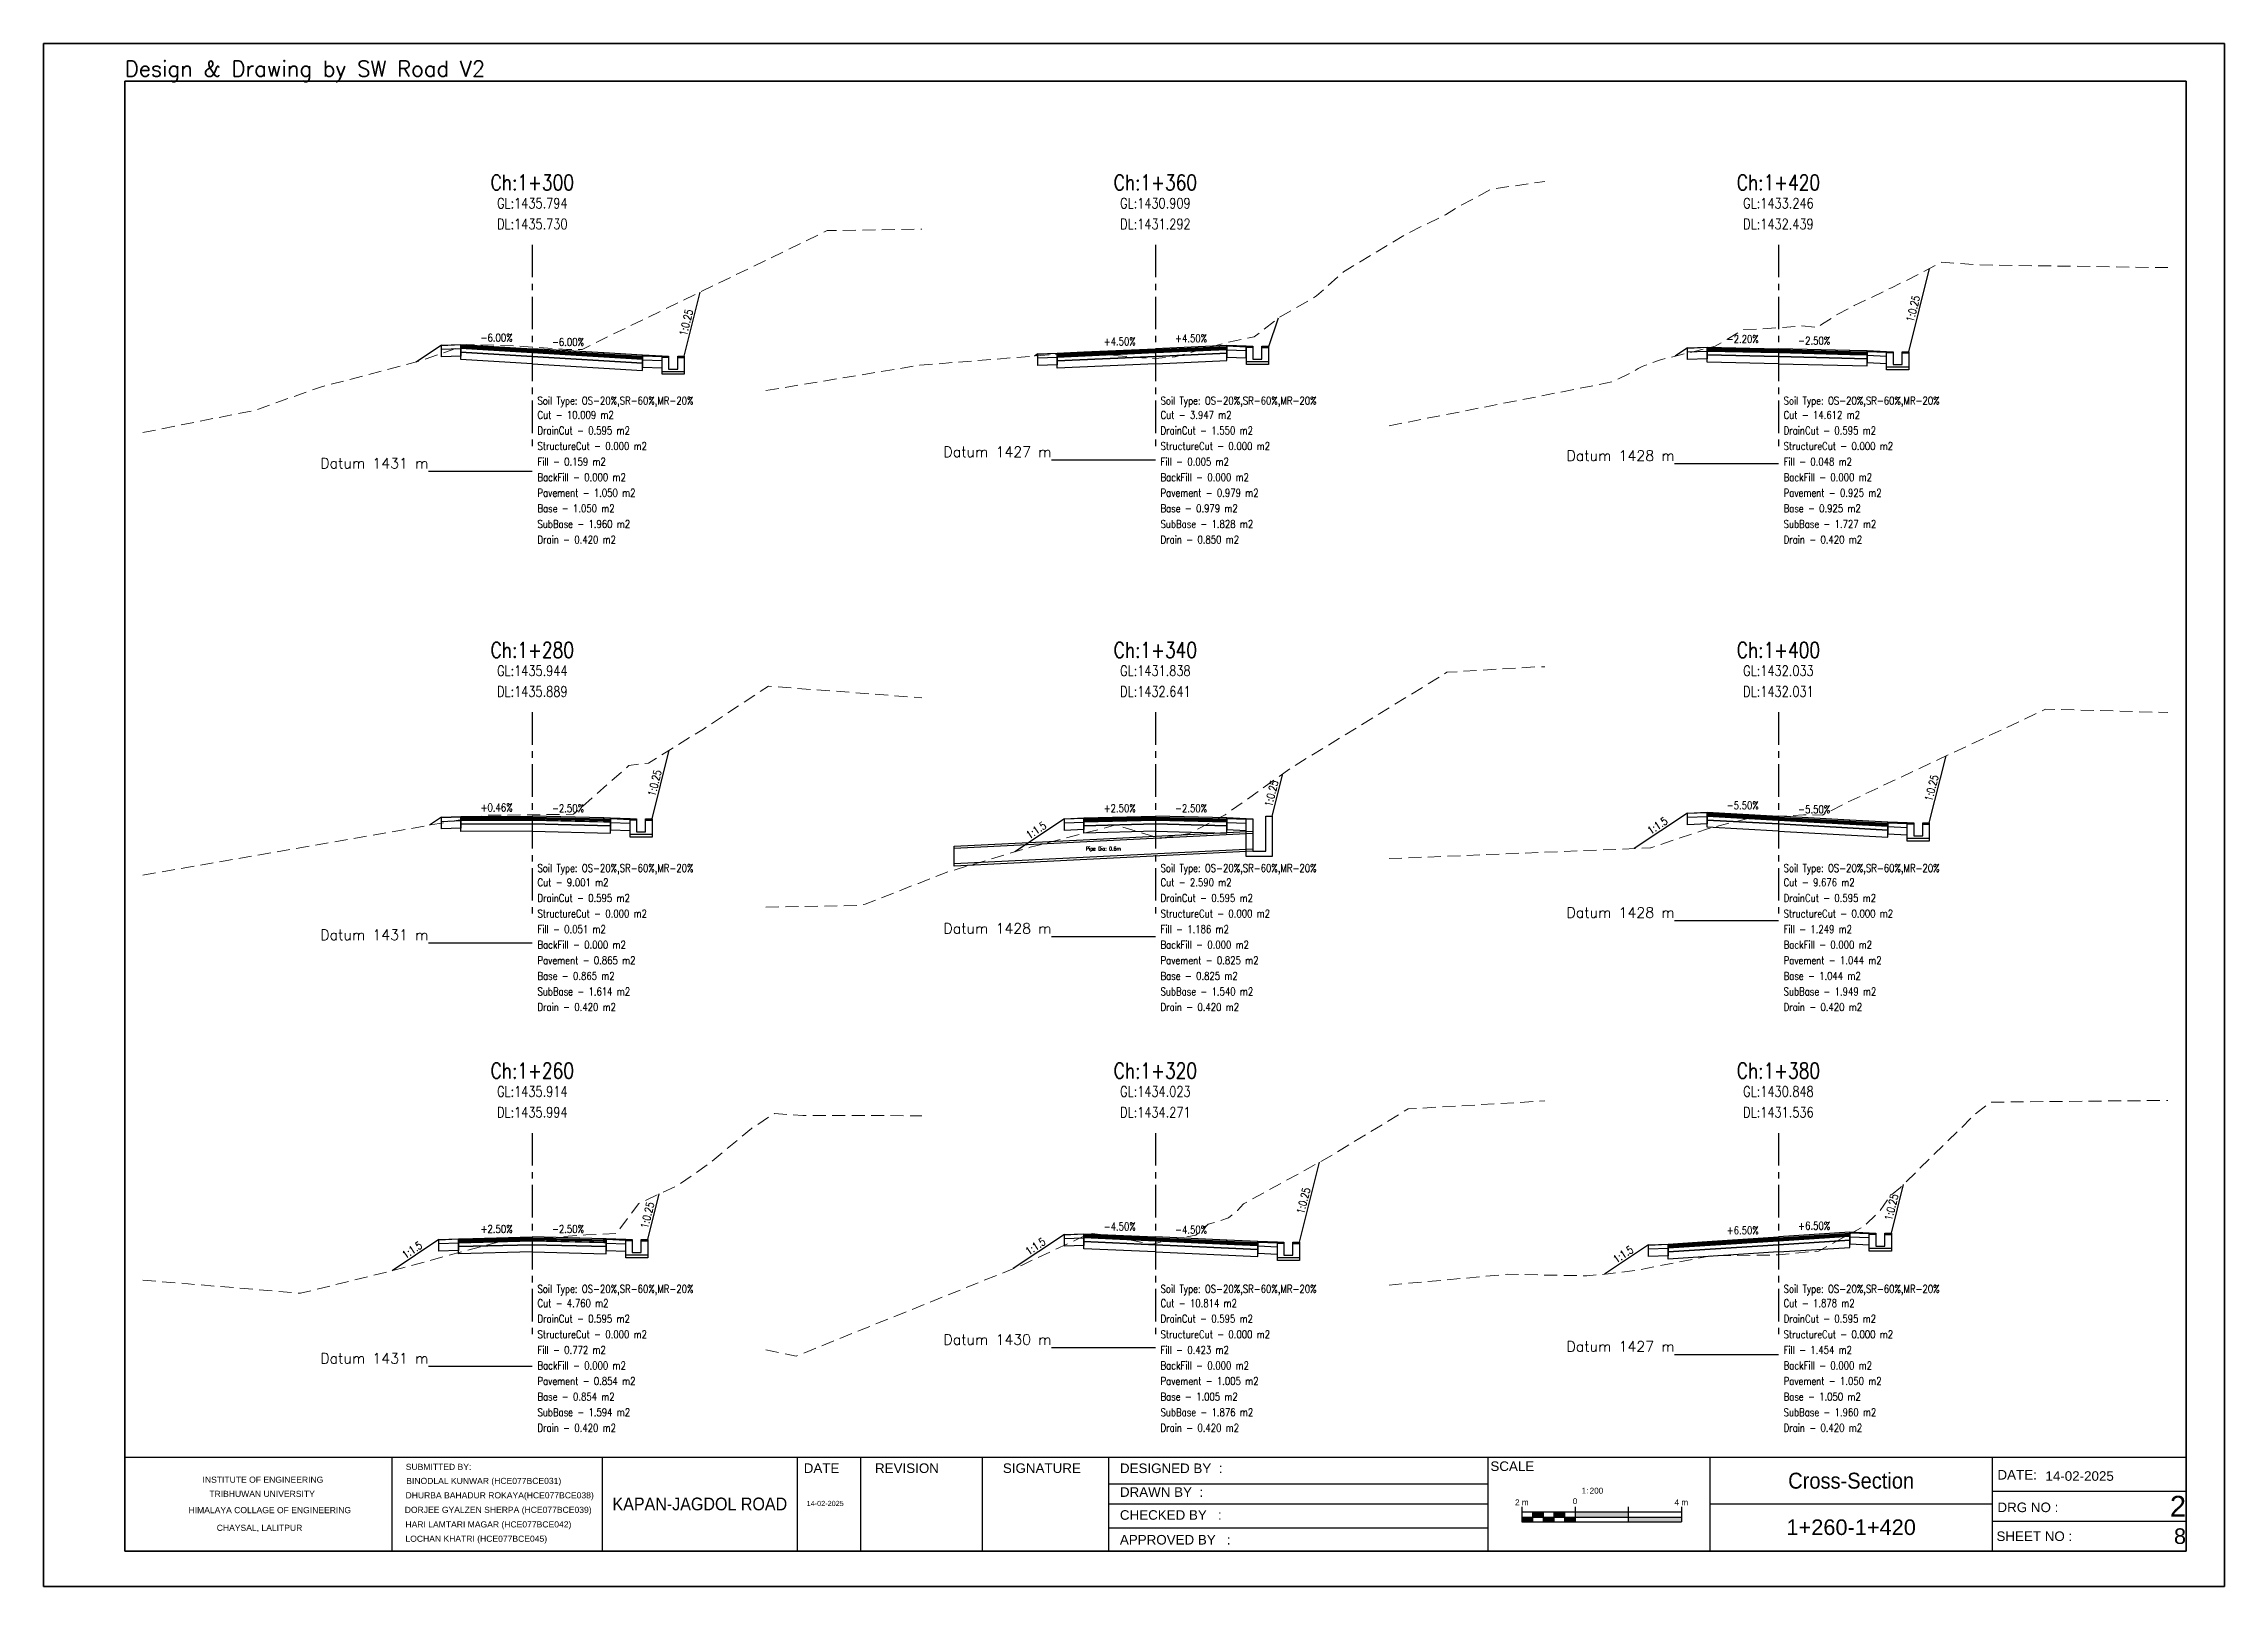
# Model space of a CAD drawing. Extents: x -19 to 1577, y -12 to 48.
# Drawn here: x 737.2 to 821.2, y -11.7 to 47.7 of the extents above; entities that cross this region are included whole.
import ezdxf
from ezdxf.enums import TextEntityAlignment as Align

# ---------------------------------------------------------------- set-up
doc = ezdxf.new("R2010")
doc.units = 0
doc.header["$MEASUREMENT"] = 0
doc.linetypes.add('Center', pattern=[2, 1.25, -0.25, 0.25, -0.25])
doc.linetypes.add('Dashed', pattern=[0.75, 0.5, -0.25])
for name, color, linetype in [('BackFill-Area', 7, 'Continuous'), ('Base', 6, 'Continuous'), ('Base-Area', 7, 'Continuous'), ('Cut-Area', 7, 'Continuous'), ('CutFillLine', 4, 'Continuous'), ('Drain', 3, 'Continuous'), ('Drain-Area', 7, 'Continuous'), ('DrainCut-Area', 7, 'Continuous'), ('ExtraWideningLayers', 7, 'Continuous'), ('Fill-Area', 7, 'Continuous'), ('Frame', 7, 'Continuous'), ('L_CF_Slope', 7, 'Continuous'), ('L_Slope', 7, 'Continuous'), ('Pavement-Area', 7, 'Continuous'), ('PavementLayers', 1, 'Continuous'), ('PipeCulvert', 6, 'Continuous'), ('R_CF_Slope', 7, 'Continuous'), ('R_Slope', 7, 'Continuous'), ('Shoulder', 2, 'Continuous'), ('Soil Type', 7, 'Continuous'), ('StructureCut-Area', 7, 'Continuous'), ('SubBase', 7, 'Continuous'), ('SubBase-Area', 7, 'Continuous')]:
    doc.layers.add(name, color=color, linetype=linetype)
for name, color, linetype, lineweight in [('CenterLine', 5, 'Center', 25), ('ChainageTxt', 7, 'Continuous', 25), ('DatumLabel', 1, 'Continuous', 25), ('DLTxt', 1, 'Continuous', 25), ('GL', 104, 'Dashed', 18), ('GLTxt', 3, 'Continuous', 25)]:
    doc.layers.add(name, color=color, linetype=linetype, lineweight=lineweight)
doc.styles.add('ARIAL', font='arial.ttf')
doc.styles.get("Standard").update_dxf_attribs({"font": 'simplex.shx'})

msp = doc.modelspace()

# ---------------------------------------------------------------- texts
msp.add_text('Design & Drawing by SW Road V2', height=0.6).set_placement((740.3, 46.3), align=Align.BOTTOM_LEFT)
at = {"layer": 'BackFill-Area', "width": 0.8}
for p in [(756.2, 31.2), (780.2, 31.2), (804.2, 31.2), (756.2, 13.2), (780.2, 13.2), (804.2, 13.2), (756.2, -3), (780.2, -3), (804.2, -3)]:
    msp.add_text('BackFill - 0.000 m2', height=0.3, dxfattribs=at).set_placement(p, align=Align.TOP_LEFT)
at = {"layer": 'Base-Area', "width": 0.8}
for s, p in [('Base - 1.050 m2', (756.2, 30)), ('Base - 0.979 m2', (780.2, 30)), ('Base - 0.925 m2', (804.2, 30)), ('Base - 0.865 m2', (756.2, 12)), ('Base - 0.825 m2', (780.2, 12)), ('Base - 1.044 m2', (804.2, 12)), ('Base - 0.854 m2', (756.2, -4.2)), ('Base - 1.005 m2', (780.2, -4.2)), ('Base - 1.050 m2', (804.2, -4.2))]:
    msp.add_text(s, height=0.3, dxfattribs=at).set_placement(p, align=Align.TOP_LEFT)
at = {"layer": 'ChainageTxt', "width": 0.8}
for s, p in [('Ch:1+300', (756, 42.4)), ('Ch:1+360', (780, 42.4)), ('Ch:1+420', (804, 42.4)), ('Ch:1+280', (756, 24.4)), ('Ch:1+340', (780, 24.4)), ('Ch:1+400', (804, 24.4)), ('Ch:1+260', (756, 8.2)), ('Ch:1+320', (780, 8.2)), ('Ch:1+380', (804, 8.2))]:
    msp.add_text(s, height=0.6, dxfattribs=at).set_placement(p, align=Align.MIDDLE_CENTER)
at = {"layer": 'Cut-Area', "width": 0.8}
for s, p in [('Cut - 10.009 m2', (756.2, 33.6)), ('Cut - 3.947 m2', (780.2, 33.6)), ('Cut - 14.612 m2', (804.2, 33.6)), ('Cut - 9.001 m2', (756.2, 15.6)), ('Cut - 2.590 m2', (780.2, 15.6)), ('Cut - 9.676 m2', (804.2, 15.6)), ('Cut - 4.760 m2', (756.2, -0.6)), ('Cut - 10.814 m2', (780.2, -0.6)), ('Cut - 1.878 m2', (804.2, -0.6))]:
    msp.add_text(s, height=0.3, dxfattribs=at).set_placement(p, align=Align.TOP_LEFT)
at = {"layer": 'DatumLabel'}
for s, p in [('Datum 1427 m', (776, 31.708)), ('Datum 1428 m', (800, 31.561)), ('Datum 1431 m', (752, 31.27)), ('Datum 1428 m', (800, 13.969)), ('Datum 1431 m', (752, 13.111)), ('Datum 1428 m', (776, 13.359)), ('Datum 1430 m', (776, -2.471)), ('Datum 1427 m', (800, -2.736)), ('Datum 1431 m', (752, -3.194))]:
    msp.add_text(s, height=0.4, dxfattribs=at).set_placement(p, align=Align.BOTTOM_RIGHT)
at = {"layer": 'DLTxt', "width": 0.8}
for s, p in [('DL:1435.730', (756, 40.8)), ('DL:1431.292', (780, 40.8)), ('DL:1432.439', (804, 40.8)), ('DL:1435.889', (756, 22.8)), ('DL:1432.641', (780, 22.8)), ('DL:1432.031', (804, 22.8)), ('DL:1435.994', (756, 6.6)), ('DL:1434.271', (780, 6.6)), ('DL:1431.536', (804, 6.6))]:
    msp.add_text(s, height=0.4, dxfattribs=at).set_placement(p, align=Align.MIDDLE_CENTER)
at = {"layer": 'Drain-Area', "width": 0.8}
for s, p in [('Drain - 0.420 m2', (756.2, 28.8)), ('Drain - 0.850 m2', (780.2, 28.8)), ('Drain - 0.420 m2', (804.2, 28.8)), ('Drain - 0.420 m2', (756.2, 10.8)), ('Drain - 0.420 m2', (780.2, 10.8)), ('Drain - 0.420 m2', (804.2, 10.8)), ('Drain - 0.420 m2', (756.2, -5.4)), ('Drain - 0.420 m2', (780.2, -5.4)), ('Drain - 0.420 m2', (804.2, -5.4))]:
    msp.add_text(s, height=0.3, dxfattribs=at).set_placement(p, align=Align.TOP_LEFT)
at = {"layer": 'DrainCut-Area', "width": 0.8}
for s, p in [('DrainCut - 0.595 m2', (756.2, 33)), ('DrainCut - 1.550 m2', (780.2, 33)), ('DrainCut - 0.595 m2', (804.2, 33)), ('DrainCut - 0.595 m2', (756.2, 15)), ('DrainCut - 0.595 m2', (780.2, 15)), ('DrainCut - 0.595 m2', (804.2, 15)), ('DrainCut - 0.595 m2', (756.2, -1.2)), ('DrainCut - 0.595 m2', (780.2, -1.2)), ('DrainCut - 0.595 m2', (804.2, -1.2))]:
    msp.add_text(s, height=0.3, dxfattribs=at).set_placement(p, align=Align.TOP_LEFT)
at = {"layer": 'Fill-Area', "width": 0.8}
for s, p in [('Fill - 0.159 m2', (756.2, 31.8)), ('Fill - 0.005 m2', (780.2, 31.8)), ('Fill - 0.048 m2', (804.2, 31.8)), ('Fill - 0.051 m2', (756.2, 13.8)), ('Fill - 1.186 m2', (780.2, 13.8)), ('Fill - 1.249 m2', (804.2, 13.8)), ('Fill - 0.772 m2', (756.2, -2.4)), ('Fill - 0.423 m2', (780.2, -2.4)), ('Fill - 1.454 m2', (804.2, -2.4))]:
    msp.add_text(s, height=0.3, dxfattribs=at).set_placement(p, align=Align.TOP_LEFT)
at = {"layer": 'GLTxt', "width": 0.8}
for s, p in [('GL:1435.794', (756, 41.6)), ('GL:1430.909', (780, 41.6)), ('GL:1433.246', (804, 41.6)), ('GL:1435.944', (756, 23.6)), ('GL:1431.838', (780, 23.6)), ('GL:1432.033', (804, 23.6)), ('GL:1435.914', (756, 7.4)), ('GL:1434.023', (780, 7.4)), ('GL:1430.848', (804, 7.4))]:
    msp.add_text(s, height=0.4, dxfattribs=at).set_placement(p, align=Align.MIDDLE_CENTER)
at = {"layer": 'L_CF_Slope', "width": 0.8}
for p in [(775.541, 17.262), (799.473, 17.437), (775.514, 1.237), (751.503, 1.099), (798.152, 0.929)]:
    msp.add_text('1:1.5', height=0.3, rotation=33.69007, dxfattribs=at).set_placement(p, align=Align.BOTTOM_CENTER)
at = {"layer": 'L_Slope', "width": 0.8}
for s, p in [('-6.00%', (754.625, 36.182)), ('+4.50%', (778.625, 36.038)), ('-2.20%', (802.625, 36.13)), ('+0.46%', (754.625, 18.094)), ('-5.50%', (802.625, 18.176)), ('+2.50%', (778.625, 18.066)), ('+2.50%', (754.625, 1.866)), ('-4.50%', (778.625, 1.962)), ('+6.50%', (802.625, 1.811))]:
    msp.add_text(s, height=0.3, dxfattribs=at).set_placement(p, align=Align.BOTTOM_CENTER)
at = {"layer": 'Pavement-Area', "width": 0.8}
for s, p in [('Pavement - 1.050 m2', (756.2, 30.6)), ('Pavement - 0.979 m2', (780.2, 30.6)), ('Pavement - 0.925 m2', (804.2, 30.6)), ('Pavement - 0.865 m2', (756.2, 12.6)), ('Pavement - 0.825 m2', (780.2, 12.6)), ('Pavement - 1.044 m2', (804.2, 12.6)), ('Pavement - 0.854 m2', (756.2, -3.6)), ('Pavement - 1.005 m2', (780.2, -3.6)), ('Pavement - 1.050 m2', (804.2, -3.6))]:
    msp.add_text(s, height=0.3, dxfattribs=at).set_placement(p, align=Align.TOP_LEFT)
at = {"layer": 'PipeCulvert', "width": 0.8}
msp.add_text('Pipe Dia: 0.6m', height=0.15, dxfattribs=at).set_placement((778, 16.749), align=Align.MIDDLE_CENTER)
at = {"layer": 'R_CF_Slope', "width": 0.8}
for p in [(809.418, 37.484), (762.158, 36.948), (760.946, 19.218), (784.703, 18.815), (810.132, 19.028), (785.936, 3.136), (808.584, 2.886), (760.666, 2.576)]:
    msp.add_text('1:0.25', height=0.3, rotation=75.96376, dxfattribs=at).set_placement(p, align=Align.BOTTOM_CENTER)
at = {"layer": 'R_Slope', "width": 0.8}
for s, p in [('-6.00%', (757.375, 36.017)), ('+4.50%', (781.375, 36.162)), ('-2.50%', (805.375, 36.066)), ('-2.50%', (757.375, 18.066)), ('-2.50%', (781.375, 18.066)), ('-5.50%', (805.375, 18.024)), ('-2.50%', (757.375, 1.866)), ('-4.50%', (781.375, 1.838)), ('+6.50%', (805.375, 1.989))]:
    msp.add_text(s, height=0.3, dxfattribs=at).set_placement(p, align=Align.BOTTOM_CENTER)
at = {"layer": 'Soil Type', "width": 0.8}
for p in [(756.2, 34), (780.2, 34), (804.2, 34), (756.2, 16), (780.2, 16), (804.2, 16), (756.2, -0.2), (780.2, -0.2), (804.2, -0.2)]:
    msp.add_text('Soil Type: OS-20%,SR-60%,MR-20%', height=0.3, dxfattribs=at).set_placement(p, align=Align.MIDDLE_LEFT)
at = {"layer": 'StructureCut-Area', "width": 0.8}
for p in [(756.2, 32.4), (780.2, 32.4), (804.2, 32.4), (756.2, 14.4), (780.2, 14.4), (804.2, 14.4), (756.2, -1.8), (780.2, -1.8), (804.2, -1.8)]:
    msp.add_text('StructureCut - 0.000 m2', height=0.3, dxfattribs=at).set_placement(p, align=Align.TOP_LEFT)
at = {"layer": 'SubBase-Area', "width": 0.8}
for s, p in [('SubBase - 1.960 m2', (756.2, 29.4)), ('SubBase - 1.828 m2', (780.2, 29.4)), ('SubBase - 1.727 m2', (804.2, 29.4)), ('SubBase - 1.614 m2', (756.2, 11.4)), ('SubBase - 1.540 m2', (780.2, 11.4)), ('SubBase - 1.949 m2', (804.2, 11.4)), ('SubBase - 1.594 m2', (756.2, -4.8)), ('SubBase - 1.876 m2', (780.2, -4.8)), ('SubBase - 1.960 m2', (804.2, -4.8))]:
    msp.add_text(s, height=0.3, dxfattribs=at).set_placement(p, align=Align.TOP_LEFT)

# ---------------------------------------------------------------- blocks, each defined once
blk = doc.blocks.new('SheetA3-1')
at = {"layer": 'Frame', "color": 6, "linetype": 'Continuous', "lineweight": 35}
for p, q in [((397, 0), (0, 0)), ((0, 0), (0, -283)), ((397, -283), (397, 0)), ((0, -283), (397, -283))]:
    blk.add_line(p, q, dxfattribs=at)
at = {"layer": 'Frame', "linetype": 'Continuous', "lineweight": 30}
for p, q in [((397, -264.94), (0, -264.94)), ((51.51, -282.86), (51.51, -264.94)), ((91.94, -264.94), (91.94, -282.86)), ((129.6, -282.86), (129.6, -264.94)), ((141.75, -282.86), (141.75, -264.94)), ((165.2, -282.86), (165.2, -264.94)), ((189.51, -282.86), (189.51, -264.94)), ((262.53, -264.94), (262.53, -282.86)), ((305.32, -282.86), (305.32, -264.94)), ((359.69, -264.94), (359.69, -282.86)), ((189.51, -270.06), (262.53, -270.06)), ((359.69, -271.47), (397, -271.47)), ((189.51, -273.9), (262.53, -273.9)), ((305.32, -273.9), (359.69, -273.9)), ((189.51, -278.48), (262.53, -278.48)), ((359.69, -277.21), (397, -277.21))]:
    blk.add_line(p, q, dxfattribs=at)
at = {"layer": 'Frame', "color": 7, "linetype": 'Continuous'}
for p, q in [((269.08, -274.49), (269.08, -277.35)), ((299.8, -275.51), (269.08, -275.51)), ((269.08, -276.43), (299.8, -276.43)), ((271.13, -275.51), (271.13, -277.35)), ((273.18, -275.51), (273.18, -277.35)), ((275.23, -275.51), (275.23, -277.35)), ((277.28, -275.51), (277.28, -277.35)), ((279.32, -274.49), (279.32, -277.35)), ((289.56, -274.49), (289.56, -277.35)), ((299.8, -274.49), (299.8, -277.35)), ((269.08, -277.35), (299.8, -277.35))]:
    blk.add_line(p, q, dxfattribs=at)
at = {"layer": 'Frame', "color": 6, "linetype": 'Continuous', "lineweight": 35}
blk.add_lwpolyline([(-15.62, -289.77), (404.38, -289.77), (404.38, 7.23), (-15.62, 7.23)], close=True, dxfattribs=at)
at = {"layer": 'Frame', "color": 7, "linetype": 'Continuous'}
for points in [[(269.08, -276.43), (269.08, -277.35), (271.13, -276.43), (271.13, -277.35)], [(271.13, -275.51), (271.13, -276.43), (273.18, -275.51), (273.18, -276.43)], [(273.18, -276.43), (273.18, -277.35), (275.23, -276.43), (275.23, -277.35)], [(275.23, -276.43), (275.23, -275.51), (277.28, -276.43), (277.28, -275.51)], [(277.28, -276.43), (277.28, -277.35), (279.32, -276.43), (279.32, -277.35)], [(279.32, -276.43), (279.32, -275.51), (289.56, -276.43), (289.56, -275.51)], [(289.56, -276.43), (289.56, -277.35), (299.8, -276.43), (299.8, -277.35)]]:
    blk.add_solid(points, dxfattribs=at)
at = {"color": 1, "style": 'ARIAL'}
for tag, height, p in [('DWGNUM', 4, (397, -274.34)), ('SHEETNUM', 3, (397, -280.11))]:
    blk.add_attdef(tag, text='', height=height, dxfattribs=at).set_placement(p, align=Align.MIDDLE_RIGHT)
at = {"style": 'ARIAL'}
blk.add_attdef('CHRANGE', text='', height=3, dxfattribs=at).set_placement((332.51, -278.38), align=Align.MIDDLE_CENTER)
at = {"layer": 'Frame', "linetype": 'Continuous', "style": 'ARIAL'}
for s, height, p in [('INSTITUTE OF ENGINEERING', 1.1795, (26.62, -269.82)), ('SCALE ', 1.843, (267.6, -267.56))]:
    blk.add_text(s, height=height, dxfattribs=at).set_placement(p, align=Align.CENTER)
for s, height, p in [('SUBMITTED BY:', 1.1795, (54.13, -267.35)), ('DATE', 1.843, (130.78, -267.94)), ('REVISION', 1.843, (144.51, -267.94)), ('SIGNATURE', 1.843, (169.13, -267.94)), ('DESIGNED BY  :', 1.8429, (191.67, -267.96)), ('DHURBA BAHADUR ROKAYA(HCE077BCE038)', 1.1795, (54.09, -272.83)), ('BINODLAL KUNWAR (HCE077BCE031)', 1.1795, (54.23, -270.06)), ('DRAWN BY  :', 1.8429, (191.67, -272.54)), ('DORJEE GYALZEN SHERPA (HCE077BCE039)', 1.1795, (53.94, -275.63)), ('HARI LAMTARI MAGAR (HCE077BCE042)', 1.1795, (54.07, -278.43)), ('14-02-2025', 1, (131.34, -274.31)), ('CHECKED BY   :', 1.8429, (191.67, -276.95)), ('LOCHAN KHATRI (HCE077BCE045)', 1.1795, (54.07, -281.19)), ('APPROVED BY   :', 1.8429, (191.67, -281.72))]:
    blk.add_text(s, height=height, dxfattribs=at).set_placement(p)
at = {"layer": 'Frame', "color": 7, "linetype": 'Continuous', "style": 'ARIAL'}
for s, height, p in [('DATE:', 1.843, (360.68, -269.21)), ('14-02-2025', 1.843, (369.92, -269.45)), ('DRG NO : ', 1.843, (360.68, -275.48)), ('SHEET NO : ', 1.8429, (360.49, -281.04))]:
    blk.add_text(s, height=height, dxfattribs=at).set_placement(p)
at = {"layer": 'Frame', "linetype": 'Continuous', "style": 'ARIAL'}
for s, p in [('TRIBHUWAN UNIVERSITY', (26.46, -271.96)), ('HIMALAYA COLLAGE OF ENGINEERING', (27.95, -275.09)), ('CHAYSAL, LALITPUR', (25.97, -278.6))]:
    blk.add_text(s, height=1.1795, dxfattribs=at).set_placement(p, align=Align.MIDDLE)
at = {"layer": 'Frame', "color": 7, "linetype": 'Continuous', "style": 'ARIAL'}
for s, height, p in [('0', 1.13, (279.32, -273.93)), ('1: ', 1.126, (281.48, -271.89))]:
    blk.add_text(s, height=height, dxfattribs=at).set_placement(p, align=Align.CENTER)
at = {"layer": 'Frame', "linetype": 'Continuous', "lineweight": 30, "style": 'ARIAL', "width": 0.9}
for tag, height, p in [('DWGNAME', 3.07, (332.51, -269.42)), ('KAPAN-JAGDOLROAD', 2.46, (110.77, -273.9))]:
    blk.add_attdef(tag, text='', height=height, dxfattribs=at).set_placement(p, align=Align.MIDDLE_CENTER)
at = {"layer": 'Frame', "color": 7, "linetype": 'Continuous', "style": 'ARIAL'}
blk.add_attdef('HSCALE', (282.14, -271.91), '', height=1.13, dxfattribs=at)
for tag, p in [('V1', (269.08, -274.49)), ('V2', (299.8, -274.49))]:
    blk.add_attdef(tag, text='', height=1.13, dxfattribs=at).set_placement(p, align=Align.BOTTOM_CENTER)

# ---------------------------------------------------------------- linework, layer by layer
at = {"layer": 'Base'}
for points in [[(756, 35.85), (756, 35.7), (753.25, 35.865), (753.25, 35.865), (753.25, 36.015), (756, 35.85)], [(756, 35.85), (756, 35.7), (760.25, 35.445), (760.25, 35.445), (760.25, 35.595), (756, 35.85)], [(780, 35.85), (780, 35.7), (776.223, 35.53), (776.223, 35.53), (776.223, 35.68), (780, 35.85)], [(780, 35.85), (780, 35.7), (782.75, 35.824), (782.75, 35.824), (782.75, 35.974), (780, 35.85)], [(804, 35.85), (804, 35.7), (801.25, 35.76), (801.25, 35.76), (801.25, 35.91), (804, 35.85)], [(804, 35.85), (804, 35.7), (807.418, 35.615), (807.418, 35.615), (807.418, 35.765), (804, 35.85)], [(756, 17.85), (756, 17.7), (753.25, 17.687), (753.25, 17.687), (753.25, 17.837), (756, 17.85)], [(756, 17.85), (756, 17.7), (759.015, 17.625), (759.015, 17.625), (759.015, 17.775), (756, 17.85)], [(780, 17.85), (780, 17.7), (777.25, 17.631), (777.25, 17.631), (777.25, 17.781), (780, 17.85)], [(780, 17.85), (780, 17.7), (782.75, 17.631), (782.75, 17.631), (782.75, 17.781), (780, 17.85)], [(804, 17.85), (804, 17.7), (801.25, 17.851), (801.25, 17.851), (801.25, 18.001), (804, 17.85)], [(804, 17.85), (804, 17.7), (808.209, 17.468), (808.209, 17.468), (808.209, 17.618), (804, 17.85)], [(780, 1.65), (780, 1.5), (777.25, 1.624), (777.25, 1.624), (777.25, 1.774), (780, 1.65)], [(804, 1.65), (804, 1.5), (806.75, 1.679), (806.75, 1.679), (806.75, 1.829), (804, 1.65)], [(756, 1.65), (756, 1.5), (753.153, 1.429), (753.153, 1.429), (753.153, 1.579), (756, 1.65)], [(756, 1.65), (756, 1.5), (758.847, 1.429), (758.847, 1.429), (758.847, 1.579), (756, 1.65)], [(780, 1.65), (780, 1.5), (783.95, 1.322), (783.95, 1.322), (783.95, 1.472), (780, 1.65)], [(804, 1.65), (804, 1.5), (799.75, 1.224), (799.75, 1.224), (799.75, 1.374), (804, 1.65)]]:
    msp.add_lwpolyline(points, dxfattribs=at)
at = {"layer": 'CenterLine'}
for p, q in [((756, 40), (756, 32)), ((780, 40), (780, 32)), ((804, 40), (804, 32)), ((756, 22), (756, 14)), ((780, 22), (780, 14)), ((804, 22), (804, 14)), ((756, 5.8), (756, -2.2)), ((780, 5.8), (780, -2.2)), ((804, 5.8), (804, -2.2))]:
    msp.add_line(p, q, dxfattribs=at)
at = {"layer": 'CutFillLine'}
for points in [[(809.018, 35.885), (809.818, 39.084)], [(761.85, 35.715), (762.466, 38.18)], [(784.354, 36.047), (784.747, 37.184)], [(752.5, 36.135), (751.525, 35.485)], [(775.473, 35.8), (775.348, 35.717)], [(800.5, 36.03), (800.021, 35.711)], [(760.615, 17.895), (761.277, 20.542)], [(809.809, 17.738), (810.454, 20.318)], [(784.5, 18.001), (784.907, 19.628)], [(752.5, 17.957), (752.046, 17.655)], [(776.5, 17.901), (774.582, 16.623)], [(800.5, 18.121), (798.446, 16.752)], [(785.55, 1.592), (786.322, 4.681)], [(760.447, 1.699), (760.886, 3.453)], [(808.35, 1.949), (808.819, 3.823)], [(752.403, 1.699), (750.602, 0.498)], [(776.5, 1.894), (774.528, 0.579)], [(799, 1.494), (797.305, 0.364)]]:
    msp.add_lwpolyline(points, dxfattribs=at)
at = {"layer": 'DatumLabel'}
for p, q in [((756, 31.27), (752, 31.27)), ((780, 31.708), (776, 31.708)), ((804, 31.561), (800, 31.561)), ((804, 13.969), (800, 13.969)), ((756, 13.111), (752, 13.111)), ((780, 13.359), (776, 13.359)), ((780, -2.471), (776, -2.471)), ((756, -3.194), (752, -3.194)), ((804, -2.736), (800, -2.736))]:
    msp.add_line(p, q, dxfattribs=at)
at = {"layer": 'Drain'}
for points in [[(761, 35.715), (761.25, 35.715), (761.25, 35.665), (761.25, 35.215), (761.6, 35.215), (761.6, 35.665), (761.6, 35.715), (761.85, 35.715), (761.85, 35.665), (761.85, 35.215), (761.85, 35.115), (761.85, 35.015), (761, 35.015), (761, 35.115), (761, 35.215), (761, 35.665), (761, 35.715)], [(761.25, 35.665), (761, 35.665)], [(761.6, 35.665), (761.85, 35.665)], [(783.504, 36.097), (783.754, 36.097), (783.754, 36.047), (783.754, 35.597), (784.104, 35.597), (784.104, 36.047), (784.104, 36.097), (784.354, 36.097), (784.354, 36.047), (784.354, 35.597), (784.354, 35.497), (784.354, 35.397), (783.504, 35.397), (783.504, 35.497), (783.504, 35.597), (783.504, 36.047), (783.504, 36.097)], [(783.754, 36.047), (783.504, 36.047)], [(784.354, 35.497), (783.504, 35.497)], [(784.104, 36.047), (784.354, 36.047)], [(808.168, 35.885), (808.418, 35.885), (808.418, 35.835), (808.418, 35.385), (808.768, 35.385), (808.768, 35.835), (808.768, 35.885), (809.018, 35.885), (809.018, 35.835), (809.018, 35.385), (809.018, 35.285), (809.018, 35.185), (808.168, 35.185), (808.168, 35.285), (808.168, 35.385), (808.168, 35.835), (808.168, 35.885)], [(808.418, 35.835), (808.168, 35.835)], [(809.018, 35.285), (808.168, 35.285)], [(808.768, 35.835), (809.018, 35.835)], [(761.85, 35.115), (761, 35.115)], [(759.765, 17.895), (760.015, 17.895), (760.015, 17.845), (760.015, 17.395), (760.365, 17.395), (760.365, 17.845), (760.365, 17.895), (760.615, 17.895), (760.615, 17.845), (760.615, 17.395), (760.615, 17.295), (760.615, 17.195), (759.765, 17.195), (759.765, 17.295), (759.765, 17.395), (759.765, 17.845), (759.765, 17.895)], [(760.015, 17.845), (759.765, 17.845)], [(760.365, 17.845), (760.615, 17.845)], [(783.5, 17.901), (783.75, 17.901), (783.75, 17.851), (783.75, 16.651), (784.25, 16.651), (784.25, 17.951), (784.25, 18.001), (784.5, 18.001), (784.5, 17.951), (784.5, 16.651), (784.5, 16.551), (784.5, 16.451), (783.5, 16.451), (783.5, 16.551), (783.5, 16.651), (783.5, 17.851), (783.5, 17.901)], [(808.959, 17.738), (809.209, 17.738), (809.209, 17.688), (809.209, 17.238), (809.559, 17.238), (809.559, 17.688), (809.559, 17.738), (809.809, 17.738), (809.809, 17.688), (809.809, 17.238), (809.809, 17.138), (809.809, 17.038), (808.959, 17.038), (808.959, 17.138), (808.959, 17.238), (808.959, 17.688), (808.959, 17.738)], [(809.209, 17.688), (808.959, 17.688)], [(809.559, 17.688), (809.809, 17.688)], [(760.615, 17.295), (759.765, 17.295)], [(809.809, 17.138), (808.959, 17.138)], [(759.597, 1.699), (759.847, 1.699), (759.847, 1.649), (759.847, 1.199), (760.197, 1.199), (760.197, 1.649), (760.197, 1.699), (760.447, 1.699), (760.447, 1.649), (760.447, 1.199), (760.447, 1.099), (760.447, 0.999), (759.597, 0.999), (759.597, 1.099), (759.597, 1.199), (759.597, 1.649), (759.597, 1.699)], [(807.5, 1.949), (807.75, 1.949), (807.75, 1.899), (807.75, 1.449), (808.1, 1.449), (808.1, 1.899), (808.1, 1.949), (808.35, 1.949), (808.35, 1.899), (808.35, 1.449), (808.35, 1.349), (808.35, 1.249), (807.5, 1.249), (807.5, 1.349), (807.5, 1.449), (807.5, 1.899), (807.5, 1.949)], [(807.75, 1.899), (807.5, 1.899)], [(808.1, 1.899), (808.35, 1.899)], [(759.847, 1.649), (759.597, 1.649)], [(760.447, 1.099), (759.597, 1.099)], [(760.197, 1.649), (760.447, 1.649)], [(784.7, 1.592), (784.95, 1.592), (784.95, 1.542), (784.95, 1.092), (785.3, 1.092), (785.3, 1.542), (785.3, 1.592), (785.55, 1.592), (785.55, 1.542), (785.55, 1.092), (785.55, 0.992), (785.55, 0.892), (784.7, 0.892), (784.7, 0.992), (784.7, 1.092), (784.7, 1.542), (784.7, 1.592)], [(784.95, 1.542), (784.7, 1.542)], [(785.55, 0.992), (784.7, 0.992)], [(785.3, 1.542), (785.55, 1.542)], [(808.35, 1.349), (807.5, 1.349)]]:
    msp.add_lwpolyline(points, dxfattribs=at)
at = {"layer": 'ExtraWideningLayers'}
for points in [[(758.75, 35.835), (758.75, 35.785), (760.25, 35.695), (760.25, 35.695), (760.25, 35.745), (758.75, 35.835)], [(758.75, 35.785), (758.75, 35.735), (760.25, 35.645), (760.25, 35.645), (760.25, 35.695), (758.75, 35.785)], [(758.75, 35.735), (758.75, 35.685), (760.25, 35.595), (760.25, 35.595), (760.25, 35.645), (758.75, 35.735)], [(777.25, 35.876), (777.25, 35.826), (776.223, 35.78), (776.223, 35.78), (776.223, 35.83), (777.25, 35.876)], [(777.25, 35.826), (777.25, 35.776), (776.223, 35.73), (776.223, 35.73), (776.223, 35.78), (777.25, 35.826)], [(777.25, 35.776), (777.25, 35.726), (776.223, 35.68), (776.223, 35.68), (776.223, 35.73), (777.25, 35.776)], [(806.75, 35.931), (806.75, 35.881), (807.418, 35.865), (807.418, 35.865), (807.418, 35.915), (806.75, 35.931)], [(806.75, 35.881), (806.75, 35.831), (807.418, 35.815), (807.418, 35.815), (807.418, 35.865), (806.75, 35.881)], [(806.75, 35.831), (806.75, 35.781), (807.418, 35.765), (807.418, 35.765), (807.418, 35.815), (806.75, 35.831)], [(758.75, 17.931), (758.75, 17.881), (759.015, 17.875), (759.015, 17.875), (759.015, 17.925), (758.75, 17.931)], [(758.75, 17.881), (758.75, 17.831), (759.015, 17.825), (759.015, 17.825), (759.015, 17.875), (758.75, 17.881)], [(758.75, 17.831), (758.75, 17.781), (759.015, 17.775), (759.015, 17.775), (759.015, 17.825), (758.75, 17.831)], [(806.75, 17.849), (806.75, 17.799), (808.209, 17.718), (808.209, 17.718), (808.209, 17.768), (806.75, 17.849)], [(806.75, 17.799), (806.75, 17.749), (808.209, 17.668), (808.209, 17.668), (808.209, 17.718), (806.75, 17.799)], [(806.75, 17.749), (806.75, 17.699), (808.209, 17.618), (808.209, 17.618), (808.209, 17.668), (806.75, 17.749)], [(753.25, 1.731), (753.25, 1.681), (753.153, 1.679), (753.153, 1.679), (753.153, 1.729), (753.25, 1.731)], [(753.25, 1.681), (753.25, 1.631), (753.153, 1.629), (753.153, 1.629), (753.153, 1.679), (753.25, 1.681)], [(758.75, 1.731), (758.75, 1.681), (758.847, 1.679), (758.847, 1.679), (758.847, 1.729), (758.75, 1.731)], [(758.75, 1.681), (758.75, 1.631), (758.847, 1.629), (758.847, 1.629), (758.847, 1.679), (758.75, 1.681)], [(753.25, 1.631), (753.25, 1.581), (753.153, 1.579), (753.153, 1.579), (753.153, 1.629), (753.25, 1.631)], [(758.75, 1.631), (758.75, 1.581), (758.847, 1.579), (758.847, 1.579), (758.847, 1.629), (758.75, 1.631)], [(782.75, 1.676), (782.75, 1.626), (783.95, 1.572), (783.95, 1.572), (783.95, 1.622), (782.75, 1.676)], [(782.75, 1.626), (782.75, 1.576), (783.95, 1.522), (783.95, 1.522), (783.95, 1.572), (782.75, 1.626)], [(782.75, 1.576), (782.75, 1.526), (783.95, 1.472), (783.95, 1.472), (783.95, 1.522), (782.75, 1.576)], [(801.25, 1.621), (801.25, 1.571), (799.75, 1.474), (799.75, 1.474), (799.75, 1.524), (801.25, 1.621)], [(801.25, 1.571), (801.25, 1.521), (799.75, 1.424), (799.75, 1.424), (799.75, 1.474), (801.25, 1.571)], [(801.25, 1.521), (801.25, 1.471), (799.75, 1.374), (799.75, 1.374), (799.75, 1.424), (801.25, 1.521)]]:
    msp.add_lwpolyline(points, dxfattribs=at)
at = {"layer": 'GL', "flags": 128}
for points in [[(765, 34.39), (770.926, 35.364), (776.41, 35.802), (777.357, 35.818), (777.358, 35.818), (779.71, 35.627), (779.965, 35.614), (780, 35.618), (780.757, 35.691), (782.799, 36.253), (783.809, 36.452), (784.805, 37.229), (786.208, 38.03), (787.242, 38.959), (789.759, 40.464), (791.171, 41.154), (791.584, 41.411), (792.922, 42.14), (795, 42.438)], [(741, 32.771), (745.302, 33.626), (747.876, 34.531), (751.647, 35.517), (753.476, 36.162), (755.387, 36.109), (756, 36.064), (757.315, 35.967), (757.918, 35.964), (758.945, 36.478), (767.36, 40.545), (771, 40.604)], [(789, 33.031), (797.627, 34.726), (798.463, 35.155), (798.595, 35.236), (798.721, 35.297), (798.835, 35.347), (799.423, 35.563), (801.564, 36.094), (802.661, 36.745), (803.269, 36.753), (804, 36.807), (804.905, 36.874), (805.405, 36.83), (805.456, 36.799), (805.663, 36.936), (806.291, 37.328), (806.921, 37.663), (808.359, 38.348), (808.961, 38.641), (810.296, 39.332), (811.66, 39.225), (819, 39.122)], [(765, 14.494), (768.546, 14.561), (768.823, 14.612), (770.872, 15.414), (772.052, 15.867), (775.181, 16.802), (777.947, 17.521), (778.473, 17.663), (778.49, 17.659), (778.507, 17.655), (778.623, 17.619), (780, 17.196), (780.189, 17.138), (780.383, 17.174), (781.316, 17.338), (782.689, 18.051), (785.228, 19.857), (791.232, 23.539), (794.772, 23.756), (795, 23.749)], [(741, 15.727), (754.185, 18.028), (754.234, 18.033), (754.253, 18.032), (754.273, 18.033), (756, 18.054), (757.591, 18.075), (759.724, 19.951), (760.473, 20.045), (762.59, 21.355), (765.098, 23.006), (771, 22.559)], [(789, 16.367), (799.075, 16.778), (799.084, 16.778), (799.161, 16.809), (801.264, 17.515), (803.039, 17.966), (803.733, 17.99), (804, 18.002), (804.962, 18.048), (805.694, 18.045), (806.618, 18.517), (814.292, 22.12), (819, 21.994)], [(765, -2.546), (766.164, -2.786), (774.844, 0.706), (777.335, 1.873), (777.425, 1.879), (777.567, 1.932), (777.984, 1.886), (779.868, 1.515), (780, 1.552), (780.404, 1.666), (781.56, 1.862), (782.037, 2.286), (782.504, 2.424), (782.813, 2.532), (783.166, 2.814), (783.4, 3.076), (785.882, 4.433), (786.853, 4.979), (789.737, 6.729), (795, 7.036)], [(789, -0.054), (793.547, 0.36), (796.617, 0.302), (797.442, 0.376), (798.602, 0.53), (801.39, 1.07), (801.428, 1.079), (801.465, 1.091), (801.553, 1.087), (803.415, 1.095), (803.941, 1.107), (804, 1.113), (805.538, 1.257), (807.258, 2.188), (807.87, 2.754), (808.343, 3.419), (808.696, 3.703), (811.59, 6.539), (812.182, 6.989), (819, 7.057)], [(741, 0.139), (747.077, -0.368), (750.565, 0.488), (754.801, 1.638), (754.993, 1.642), (756, 1.72), (758.068, 1.879), (759.236, 1.934), (760.101, 3.089), (761.635, 3.8), (762.891, 4.683), (764.442, 5.973), (765.327, 6.555), (766.426, 6.472), (771, 6.468)]]:
    msp.add_lwpolyline(points, dxfattribs=at)
at = {"layer": 'PavementLayers'}
for points in [[(756, 36), (756, 35.95), (753.25, 36.115), (753.25, 36.115), (753.25, 36.165), (756, 36)], [(780, 36), (780, 35.95), (782.75, 36.074), (782.75, 36.074), (782.75, 36.124), (780, 36)], [(756, 35.95), (756, 35.9), (753.25, 36.065), (753.25, 36.065), (753.25, 36.115), (756, 35.95)], [(756, 35.9), (756, 35.85), (753.25, 36.015), (753.25, 36.015), (753.25, 36.065), (756, 35.9)], [(756, 36), (756, 35.95), (758.75, 35.785), (758.75, 35.785), (758.75, 35.835), (756, 36)], [(756, 35.95), (756, 35.9), (758.75, 35.735), (758.75, 35.735), (758.75, 35.785), (756, 35.95)], [(756, 35.9), (756, 35.85), (758.75, 35.685), (758.75, 35.685), (758.75, 35.735), (756, 35.9)], [(780, 36), (780, 35.95), (777.25, 35.826), (777.25, 35.826), (777.25, 35.876), (780, 36)], [(780, 35.95), (780, 35.9), (777.25, 35.776), (777.25, 35.776), (777.25, 35.826), (780, 35.95)], [(780, 35.9), (780, 35.85), (777.25, 35.726), (777.25, 35.726), (777.25, 35.776), (780, 35.9)], [(780, 35.95), (780, 35.9), (782.75, 36.024), (782.75, 36.024), (782.75, 36.074), (780, 35.95)], [(780, 35.9), (780, 35.85), (782.75, 35.974), (782.75, 35.974), (782.75, 36.024), (780, 35.9)], [(804, 36), (804, 35.95), (801.25, 36.01), (801.25, 36.01), (801.25, 36.06), (804, 36)], [(804, 35.95), (804, 35.9), (801.25, 35.96), (801.25, 35.96), (801.25, 36.01), (804, 35.95)], [(804, 35.9), (804, 35.85), (801.25, 35.91), (801.25, 35.91), (801.25, 35.96), (804, 35.9)], [(804, 36), (804, 35.95), (806.75, 35.881), (806.75, 35.881), (806.75, 35.931), (804, 36)], [(804, 35.95), (804, 35.9), (806.75, 35.831), (806.75, 35.831), (806.75, 35.881), (804, 35.95)], [(804, 35.9), (804, 35.85), (806.75, 35.781), (806.75, 35.781), (806.75, 35.831), (804, 35.9)], [(756, 18), (756, 17.95), (753.25, 17.937), (753.25, 17.937), (753.25, 17.987), (756, 18)], [(756, 17.95), (756, 17.9), (753.25, 17.887), (753.25, 17.887), (753.25, 17.937), (756, 17.95)], [(756, 17.9), (756, 17.85), (753.25, 17.837), (753.25, 17.837), (753.25, 17.887), (756, 17.9)], [(756, 18), (756, 17.95), (758.75, 17.881), (758.75, 17.881), (758.75, 17.931), (756, 18)], [(756, 17.95), (756, 17.9), (758.75, 17.831), (758.75, 17.831), (758.75, 17.881), (756, 17.95)], [(756, 17.9), (756, 17.85), (758.75, 17.781), (758.75, 17.781), (758.75, 17.831), (756, 17.9)], [(780, 18), (780, 17.95), (777.25, 17.881), (777.25, 17.881), (777.25, 17.931), (780, 18)], [(780, 17.95), (780, 17.9), (777.25, 17.831), (777.25, 17.831), (777.25, 17.881), (780, 17.95)], [(780, 17.9), (780, 17.85), (777.25, 17.781), (777.25, 17.781), (777.25, 17.831), (780, 17.9)], [(780, 18), (780, 17.95), (782.75, 17.881), (782.75, 17.881), (782.75, 17.931), (780, 18)], [(780, 17.95), (780, 17.9), (782.75, 17.831), (782.75, 17.831), (782.75, 17.881), (780, 17.95)], [(780, 17.9), (780, 17.85), (782.75, 17.781), (782.75, 17.781), (782.75, 17.831), (780, 17.9)], [(804, 18), (804, 17.95), (801.25, 18.101), (801.25, 18.101), (801.25, 18.151), (804, 18)], [(804, 17.95), (804, 17.9), (801.25, 18.051), (801.25, 18.051), (801.25, 18.101), (804, 17.95)], [(804, 17.9), (804, 17.85), (801.25, 18.001), (801.25, 18.001), (801.25, 18.051), (804, 17.9)], [(804, 18), (804, 17.95), (806.75, 17.799), (806.75, 17.799), (806.75, 17.849), (804, 18)], [(804, 17.95), (804, 17.9), (806.75, 17.749), (806.75, 17.749), (806.75, 17.799), (804, 17.95)], [(804, 17.9), (804, 17.85), (806.75, 17.699), (806.75, 17.699), (806.75, 17.749), (804, 17.9)], [(756, 1.8), (756, 1.75), (753.25, 1.681), (753.25, 1.681), (753.25, 1.731), (756, 1.8)], [(756, 1.75), (756, 1.7), (753.25, 1.631), (753.25, 1.631), (753.25, 1.681), (756, 1.75)], [(756, 1.7), (756, 1.65), (753.25, 1.581), (753.25, 1.581), (753.25, 1.631), (756, 1.7)], [(756, 1.8), (756, 1.75), (758.75, 1.681), (758.75, 1.681), (758.75, 1.731), (756, 1.8)], [(756, 1.75), (756, 1.7), (758.75, 1.631), (758.75, 1.631), (758.75, 1.681), (756, 1.75)], [(756, 1.7), (756, 1.65), (758.75, 1.581), (758.75, 1.581), (758.75, 1.631), (756, 1.7)], [(780, 1.8), (780, 1.75), (777.25, 1.874), (777.25, 1.874), (777.25, 1.924), (780, 1.8)], [(780, 1.75), (780, 1.7), (777.25, 1.824), (777.25, 1.824), (777.25, 1.874), (780, 1.75)], [(780, 1.7), (780, 1.65), (777.25, 1.774), (777.25, 1.774), (777.25, 1.824), (780, 1.7)], [(780, 1.8), (780, 1.75), (782.75, 1.626), (782.75, 1.626), (782.75, 1.676), (780, 1.8)], [(780, 1.75), (780, 1.7), (782.75, 1.576), (782.75, 1.576), (782.75, 1.626), (780, 1.75)], [(780, 1.7), (780, 1.65), (782.75, 1.526), (782.75, 1.526), (782.75, 1.576), (780, 1.7)], [(804, 1.8), (804, 1.75), (801.25, 1.571), (801.25, 1.571), (801.25, 1.621), (804, 1.8)], [(804, 1.75), (804, 1.7), (801.25, 1.521), (801.25, 1.521), (801.25, 1.571), (804, 1.75)], [(804, 1.7), (804, 1.65), (801.25, 1.471), (801.25, 1.471), (801.25, 1.521), (804, 1.7)], [(804, 1.8), (804, 1.75), (806.75, 1.929), (806.75, 1.929), (806.75, 1.979), (804, 1.8)], [(804, 1.75), (804, 1.7), (806.75, 1.879), (806.75, 1.879), (806.75, 1.929), (804, 1.75)], [(804, 1.7), (804, 1.65), (806.75, 1.829), (806.75, 1.829), (806.75, 1.879), (804, 1.7)]]:
    msp.add_lwpolyline(points, dxfattribs=at)
at = {"layer": 'PipeCulvert'}
for points in [[(778, 17.134), (783.75, 17.421), (783.75, 17.336), (783.75, 16.736), (783.75, 16.651), (772.25, 16.076), (772.25, 16.161), (772.25, 16.761), (772.25, 16.846), (778, 17.134)], [(783.75, 17.336), (772.25, 16.761)], [(783.75, 16.736), (772.25, 16.161)]]:
    msp.add_lwpolyline(points, dxfattribs=at)
at = {"layer": 'Shoulder'}
for p, q in [((753.25, 36.145), (752.5, 36.115)), ((753.25, 35.995), (752.5, 35.965)), ((760.25, 35.725), (761, 35.695)), ((760.25, 35.575), (761, 35.545)), ((776.223, 35.81), (775.473, 35.78)), ((776.223, 35.66), (775.473, 35.63)), ((782.75, 36.104), (783.5, 36.074)), ((782.75, 35.954), (783.5, 35.924)), ((801.25, 36.04), (800.5, 36.01)), ((801.25, 35.89), (800.5, 35.86)), ((807.418, 35.895), (808.168, 35.865)), ((807.418, 35.745), (808.168, 35.715)), ((753.25, 17.967), (752.5, 17.937)), ((753.25, 17.817), (752.5, 17.787)), ((759.015, 17.905), (759.765, 17.875)), ((759.015, 17.755), (759.765, 17.725)), ((777.25, 17.911), (776.5, 17.881)), ((777.25, 17.761), (776.5, 17.731)), ((782.75, 17.911), (783.5, 17.881)), ((782.75, 17.761), (783.5, 17.731)), ((801.25, 18.131), (800.5, 18.101)), ((801.25, 17.981), (800.5, 17.951)), ((808.209, 17.748), (808.959, 17.718)), ((808.209, 17.598), (808.959, 17.568)), ((753.153, 1.709), (752.403, 1.679)), ((758.847, 1.709), (759.597, 1.679)), ((777.25, 1.904), (776.5, 1.874)), ((777.25, 1.754), (776.5, 1.724)), ((806.75, 1.959), (807.5, 1.929)), ((806.75, 1.809), (807.5, 1.779)), ((753.153, 1.559), (752.403, 1.529)), ((758.847, 1.559), (759.597, 1.529)), ((783.95, 1.602), (784.7, 1.572)), ((783.95, 1.452), (784.7, 1.422)), ((799.75, 1.504), (799, 1.474)), ((799.75, 1.354), (799, 1.324))]:
    msp.add_line(p, q, dxfattribs=at)
for points in [[(753.25, 36.165), (753.25, 36.145), (753.25, 35.995), (753.25, 35.715), (752.5, 35.685), (752.5, 35.965), (752.5, 36.115), (752.5, 36.135), (753.25, 36.165)], [(782.75, 36.124), (782.75, 36.104), (782.75, 35.954), (782.75, 35.674), (783.5, 35.644), (783.5, 35.924), (783.5, 36.074), (783.5, 36.094), (782.75, 36.124)], [(760.25, 35.745), (760.25, 35.725), (760.25, 35.575), (760.25, 35.295), (761, 35.265), (761, 35.545), (761, 35.695), (761, 35.715), (760.25, 35.745)], [(776.223, 35.83), (776.223, 35.81), (776.223, 35.66), (776.223, 35.38), (775.473, 35.35), (775.473, 35.63), (775.473, 35.78), (775.473, 35.8), (776.223, 35.83)], [(801.25, 36.06), (801.25, 36.04), (801.25, 35.89), (801.25, 35.61), (800.5, 35.58), (800.5, 35.86), (800.5, 36.01), (800.5, 36.03), (801.25, 36.06)], [(807.418, 35.915), (807.418, 35.895), (807.418, 35.745), (807.418, 35.465), (808.168, 35.435), (808.168, 35.715), (808.168, 35.865), (808.168, 35.885), (807.418, 35.915)], [(753.25, 17.987), (753.25, 17.967), (753.25, 17.817), (753.25, 17.537), (752.5, 17.507), (752.5, 17.787), (752.5, 17.937), (752.5, 17.957), (753.25, 17.987)], [(759.015, 17.925), (759.015, 17.905), (759.015, 17.755), (759.015, 17.475), (759.765, 17.445), (759.765, 17.725), (759.765, 17.875), (759.765, 17.895), (759.015, 17.925)], [(777.25, 17.931), (777.25, 17.911), (777.25, 17.761), (777.25, 17.481), (776.5, 17.451), (776.5, 17.731), (776.5, 17.881), (776.5, 17.901), (777.25, 17.931)], [(782.75, 17.931), (782.75, 17.911), (782.75, 17.761), (782.75, 17.481), (783.5, 17.451), (783.5, 17.731), (783.5, 17.881), (783.5, 17.901), (782.75, 17.931)], [(801.25, 18.151), (801.25, 18.131), (801.25, 17.981), (801.25, 17.701), (800.5, 17.671), (800.5, 17.951), (800.5, 18.101), (800.5, 18.121), (801.25, 18.151)], [(808.209, 17.768), (808.209, 17.748), (808.209, 17.598), (808.209, 17.318), (808.959, 17.288), (808.959, 17.568), (808.959, 17.718), (808.959, 17.738), (808.209, 17.768)], [(753.153, 1.729), (753.153, 1.709), (753.153, 1.559), (753.153, 1.279), (752.403, 1.249), (752.403, 1.529), (752.403, 1.679), (752.403, 1.699), (753.153, 1.729)], [(758.847, 1.729), (758.847, 1.709), (758.847, 1.559), (758.847, 1.279), (759.597, 1.249), (759.597, 1.529), (759.597, 1.679), (759.597, 1.699), (758.847, 1.729)], [(777.25, 1.924), (777.25, 1.904), (777.25, 1.754), (777.25, 1.474), (776.5, 1.444), (776.5, 1.724), (776.5, 1.874), (776.5, 1.894), (777.25, 1.924)], [(806.75, 1.979), (806.75, 1.959), (806.75, 1.809), (806.75, 1.529), (807.5, 1.499), (807.5, 1.779), (807.5, 1.929), (807.5, 1.949), (806.75, 1.979)], [(783.95, 1.622), (783.95, 1.602), (783.95, 1.452), (783.95, 1.172), (784.7, 1.142), (784.7, 1.422), (784.7, 1.572), (784.7, 1.592), (783.95, 1.622)], [(799.75, 1.524), (799.75, 1.504), (799.75, 1.354), (799.75, 1.074), (799, 1.044), (799, 1.324), (799, 1.474), (799, 1.494), (799.75, 1.524)]]:
    msp.add_lwpolyline(points, dxfattribs=at)
at = {"layer": 'SubBase'}
for points in [[(756, 35.7), (756, 35.42), (753.25, 35.585), (753.25, 35.585), (753.25, 35.865), (756, 35.7)], [(756, 35.7), (756, 35.42), (760.25, 35.165), (760.25, 35.165), (760.25, 35.445), (756, 35.7)], [(780, 35.7), (780, 35.42), (776.223, 35.25), (776.223, 35.25), (776.223, 35.53), (780, 35.7)], [(780, 35.7), (780, 35.42), (782.75, 35.544), (782.75, 35.544), (782.75, 35.824), (780, 35.7)], [(804, 35.7), (804, 35.42), (801.25, 35.48), (801.25, 35.48), (801.25, 35.76), (804, 35.7)], [(804, 35.7), (804, 35.42), (807.418, 35.335), (807.418, 35.335), (807.418, 35.615), (804, 35.7)], [(756, 17.7), (756, 17.42), (753.25, 17.407), (753.25, 17.407), (753.25, 17.687), (756, 17.7)], [(756, 17.7), (756, 17.42), (759.015, 17.345), (759.015, 17.345), (759.015, 17.625), (756, 17.7)], [(780, 17.7), (780, 17.42), (777.25, 17.351), (777.25, 17.351), (777.25, 17.631), (780, 17.7)], [(780, 17.7), (780, 17.42), (782.75, 17.351), (782.75, 17.351), (782.75, 17.631), (780, 17.7)], [(804, 17.7), (804, 17.42), (801.25, 17.571), (801.25, 17.571), (801.25, 17.851), (804, 17.7)], [(804, 17.7), (804, 17.42), (808.209, 17.188), (808.209, 17.188), (808.209, 17.468), (804, 17.7)], [(756, 1.5), (756, 1.22), (753.153, 1.149), (753.153, 1.149), (753.153, 1.429), (756, 1.5)], [(756, 1.5), (756, 1.22), (758.847, 1.149), (758.847, 1.149), (758.847, 1.429), (756, 1.5)], [(780, 1.5), (780, 1.22), (777.25, 1.344), (777.25, 1.344), (777.25, 1.624), (780, 1.5)], [(780, 1.5), (780, 1.22), (783.95, 1.042), (783.95, 1.042), (783.95, 1.322), (780, 1.5)], [(804, 1.5), (804, 1.22), (799.75, 0.944), (799.75, 0.944), (799.75, 1.224), (804, 1.5)], [(804, 1.5), (804, 1.22), (806.75, 1.399), (806.75, 1.399), (806.75, 1.679), (804, 1.5)]]:
    msp.add_lwpolyline(points, dxfattribs=at)

# ---------------------------------------------------------------- block references
ref = msp.add_blockref('SheetA3-1', (740.3, 46.3), dxfattribs=dict(xscale=0.200000002980232, yscale=0.200000002980232, zscale=0.200000002980232))
ref.add_attrib('CHRANGE', '1+260-1+420', dxfattribs={"height": 0.6, "style": 'ARIAL'}).set_placement((806.801, -9.377), align=Align.MIDDLE_CENTER)
ref.add_attrib('DWGNUM', '2', dxfattribs={"color": 1, "height": 0.8, "style": 'ARIAL'}).set_placement((819.7, -8.568), align=Align.MIDDLE_RIGHT)
ref.add_attrib('SHEETNUM', '8', dxfattribs={"color": 1, "height": 0.6, "style": 'ARIAL'}).set_placement((819.7, -9.721), align=Align.MIDDLE_RIGHT)
ref.add_attrib('DWGNAME', 'Cross-Section', dxfattribs={"layer": 'Frame', "linetype": 'Continuous', "lineweight": 30, "height": 0.61431, "style": 'ARIAL', "width": 0.9}).set_placement((806.801, -7.585), align=Align.MIDDLE_CENTER)
ref.add_attrib('ROADNAME', 'KAPAN-JAGDOL ROAD', dxfattribs={"layer": 'Frame', "linetype": 'Continuous', "lineweight": 30, "height": 0.49145, "style": 'ARIAL', "width": 0.9}).set_placement((762.453, -8.481), align=Align.MIDDLE_CENTER)
ref.add_attrib('HSCALE', '200', (796.727, -8.083), dxfattribs={"layer": 'Frame', "color": 7, "linetype": 'Continuous', "height": 0.2252, "style": 'ARIAL'})
ref.add_attrib('V1', '2 m', dxfattribs={"layer": 'Frame', "color": 7, "linetype": 'Continuous', "height": 0.2252, "style": 'ARIAL'}).set_placement((794.117, -8.597), align=Align.BOTTOM_CENTER)
ref.add_attrib('V2', '4 m', dxfattribs={"layer": 'Frame', "color": 7, "linetype": 'Continuous', "height": 0.2252, "style": 'ARIAL'}).set_placement((800.26, -8.597), align=Align.BOTTOM_CENTER)

msp.set_redraw_order([(e.dxf.handle, doc.entitydb.next_handle()) for e in msp.query("TEXT MTEXT ATTDEF DIMENSION ARC_DIMENSION")])  # texts and dimensions are drawn at this point

doc.saveas('drawing.dxf')
